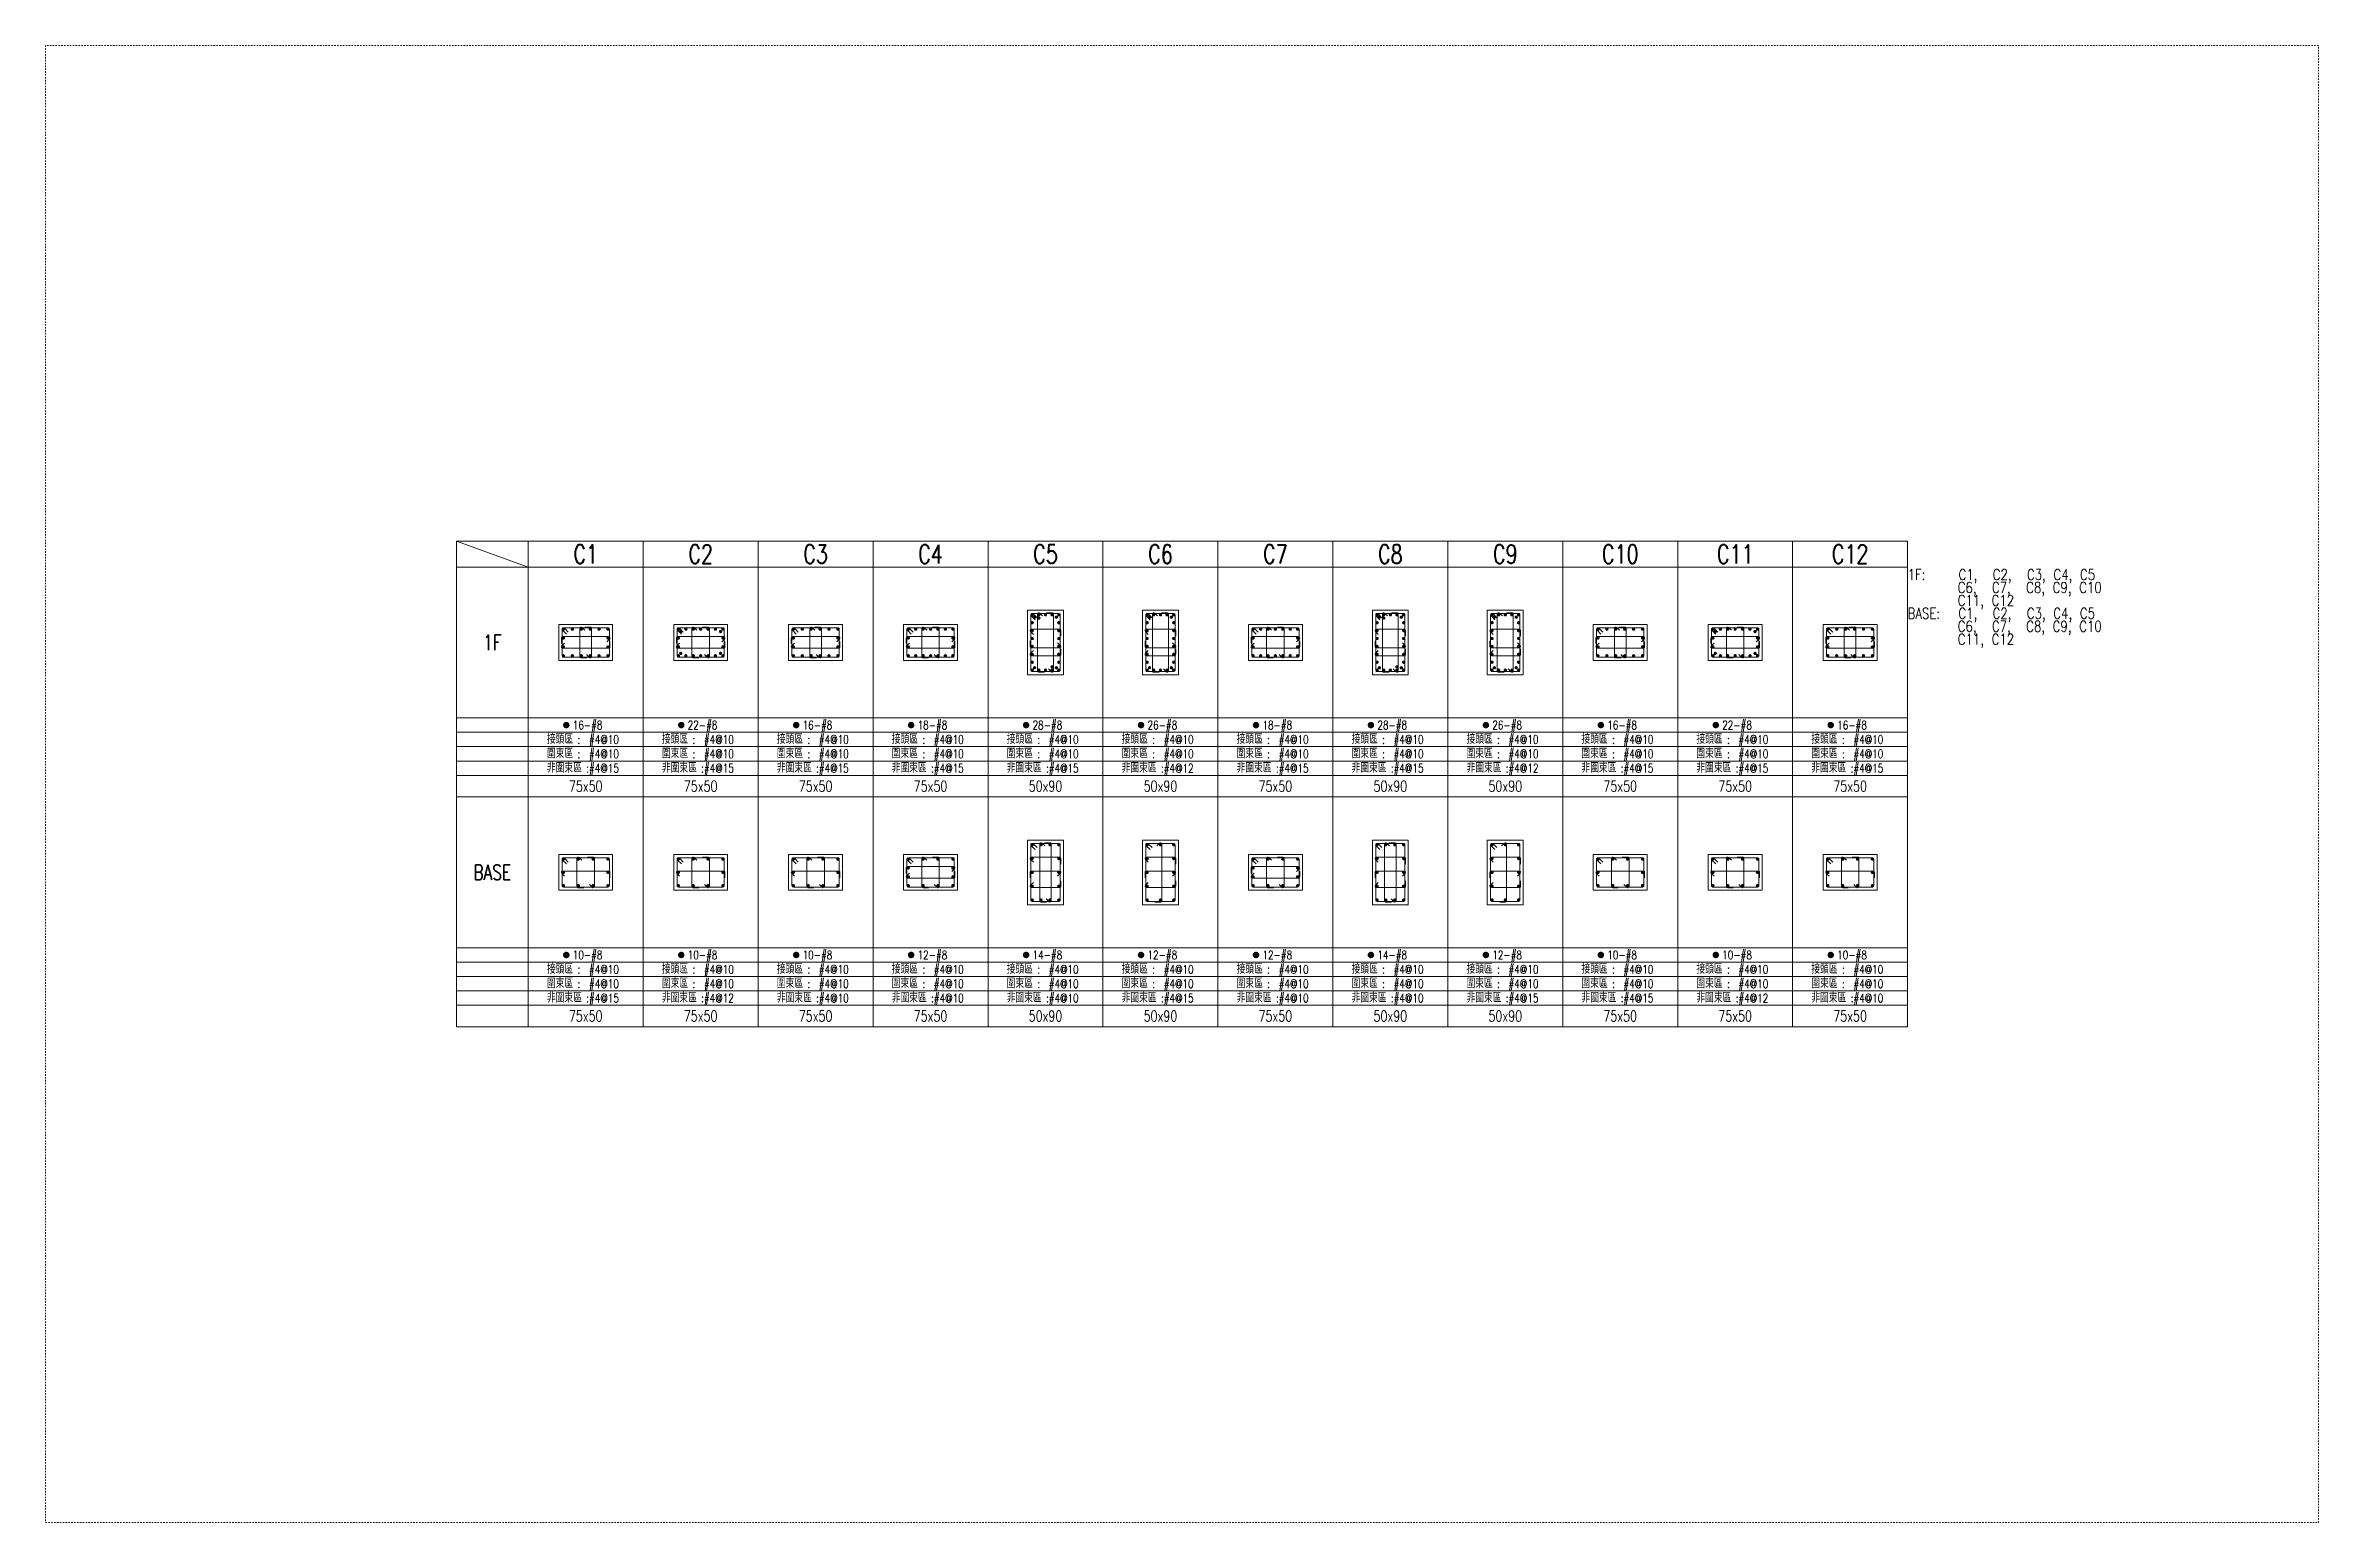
# Model space of a CAD drawing. Header units: millimetres. Extents: x 0 to 6378, y -2056 to 0.
# Drawn here: x 3214 to 6378, y -2056 to 0 of the extents above; entities that cross this region are included whole.
import ezdxf
from ezdxf.enums import TextEntityAlignment as Align

# ---------------------------------------------------------------- set-up
doc = ezdxf.new("R2010")
doc.units = ezdxf.units.MM
doc.linetypes.add('DOT', pattern=[4, 2, -2])
for name, color, linetype in [('GirdBoundary', 3, 'Continuous'), ('GirdInner', 3, 'Continuous'), ('主筋斷面', 3, 'Continuous'), ('圖框', 7, 'DOT'), ('摘要資訊', 4, 'Continuous'), ('文字-主筋根數', 3, 'Continuous'), ('文字-剪力筋', 3, 'Continuous'), ('文字-剪力筋-BC', 3, 'Continuous'), ('文字-剪力筋-圍束區', 3, 'Continuous'), ('文字-斷面尺寸', 3, 'Continuous'), ('文字-柱線名稱', 3, 'Continuous'), ('文字-樓群名稱', 1, 'Continuous'), ('柱斷面線', 3, 'Continuous'), ('箍筋線', 2, 'Continuous')]:
    doc.layers.add(name, color=color, linetype=linetype)
doc.styles.add('simplex', font='simplex.shx', dxfattribs={"height": 0.2, "bigfont": 'chineset.shx'})
doc.styles.add('txt', font='txt.shx', dxfattribs={"height": 0.2, "bigfont": 'chineset.shx'})

msp = doc.modelspace()

# ---------------------------------------------------------------- texts
at = {"layer": '摘要資訊', "style": 'txt', "width": 0.8}
for s, p in [('1F:', (5806, -744)), ('      C6,  C7,  C8, C9, C10', (5806, -762)), ('   C1,  C2,  C3, C4, C5', (5842, -744)), ('BASE:', (5806, -798)), ('      C11, C12', (5806, -780)), (' C1,  C2,  C3, C4, C5', (5866, -798)), ('      C6,  C7,  C8, C9, C10', (5806, -816)), ('      C11, C12', (5806, -834))]:
    msp.add_text(s, height=15, dxfattribs=at).set_placement(p)
at = {"layer": '文字-主筋根數', "style": 'simplex', "width": 0.75}
for s, p in [('16-#8', (3948, -946)), ('22-#8', (4108, -946)), ('16-#8', (4268, -946)), ('18-#8', (4428, -946)), ('28-#8', (4588, -946)), ('26-#8', (4748, -946)), ('18-#8', (4908, -946)), ('28-#8', (5068, -946)), ('26-#8', (5228, -946)), ('16-#8', (5388, -946)), ('22-#8', (5548, -946)), ('16-#8', (5708, -946)), ('10-#8', (3948, -1266)), ('10-#8', (4108, -1266)), ('10-#8', (4268, -1266)), ('12-#8', (4428, -1266)), ('14-#8', (4588, -1266)), ('12-#8', (4748, -1266)), ('12-#8', (4908, -1266)), ('14-#8', (5068, -1266)), ('12-#8', (5228, -1266)), ('10-#8', (5388, -1266)), ('10-#8', (5548, -1266)), ('10-#8', (5708, -1266))]:
    msp.add_text(s, height=12, dxfattribs=at).set_placement(p, align=Align.MIDDLE_LEFT)
at = {"layer": '文字-剪力筋', "style": 'simplex', "width": 0.75}
for s, p in [('非圍束區 :', (3912, -1006)), ('#4@15', (3970.5, -1006)), ('非圍束區 :', (4072, -1006)), ('#4@15', (4130.5, -1006)), ('非圍束區 :', (4232, -1006)), ('#4@15', (4290.5, -1006)), ('非圍束區 :', (4392, -1006)), ('#4@15', (4450.5, -1006)), ('非圍束區 :', (4552, -1006)), ('#4@15', (4610.5, -1006)), ('非圍束區 :', (4712, -1006)), ('#4@12', (4770.5, -1006)), ('非圍束區 :', (4872, -1006)), ('#4@15', (4930.5, -1006)), ('非圍束區 :', (5032, -1006)), ('#4@15', (5090.5, -1006)), ('非圍束區 :', (5192, -1006)), ('#4@12', (5250.5, -1006)), ('非圍束區 :', (5352, -1006)), ('#4@15', (5410.5, -1006)), ('非圍束區 :', (5512, -1006)), ('#4@15', (5570.5, -1006)), ('非圍束區 :', (5672, -1006)), ('#4@15', (5730.5, -1006)), ('非圍束區 :', (3912, -1326)), ('#4@15', (3970.5, -1326)), ('非圍束區 :', (4072, -1326)), ('#4@12', (4130.5, -1326)), ('非圍束區 :', (4232, -1326)), ('#4@10', (4290.5, -1326)), ('非圍束區 :', (4392, -1326)), ('#4@10', (4450.5, -1326)), ('非圍束區 :', (4552, -1326)), ('#4@10', (4610.5, -1326)), ('非圍束區 :', (4712, -1326)), ('#4@15', (4770.5, -1326)), ('非圍束區 :', (4872, -1326)), ('#4@10', (4930.5, -1326)), ('非圍束區 :', (5032, -1326)), ('#4@10', (5090.5, -1326)), ('非圍束區 :', (5192, -1326)), ('#4@15', (5250.5, -1326)), ('非圍束區 :', (5352, -1326)), ('#4@15', (5410.5, -1326)), ('非圍束區 :', (5512, -1326)), ('#4@12', (5570.5, -1326)), ('非圍束區 :', (5672, -1326)), ('#4@10', (5730.5, -1326))]:
    msp.add_text(s, height=12, dxfattribs=at).set_placement(p, align=Align.MIDDLE_LEFT)
at = {"layer": '文字-剪力筋-BC', "style": 'simplex', "width": 0.75}
for s, p in [('接頭區 :', (3912, -966)), ('#4@10', (3970.5, -966)), ('接頭區 :', (4072, -966)), ('#4@10', (4130.5, -966)), ('接頭區 :', (4232, -966)), ('#4@10', (4290.5, -966)), ('接頭區 :', (4392, -966)), ('#4@10', (4450.5, -966)), ('接頭區 :', (4552, -966)), ('#4@10', (4610.5, -966)), ('接頭區 :', (4712, -966)), ('#4@10', (4770.5, -966)), ('接頭區 :', (4872, -966)), ('#4@10', (4930.5, -966)), ('接頭區 :', (5032, -966)), ('#4@10', (5090.5, -966)), ('接頭區 :', (5192, -966)), ('#4@10', (5250.5, -966)), ('接頭區 :', (5352, -966)), ('#4@10', (5410.5, -966)), ('接頭區 :', (5512, -966)), ('#4@10', (5570.5, -966)), ('接頭區 :', (5672, -966)), ('#4@10', (5730.5, -966)), ('接頭區 :', (3912, -1286)), ('#4@10', (3970.5, -1286)), ('接頭區 :', (4072, -1286)), ('#4@10', (4130.5, -1286)), ('接頭區 :', (4232, -1286)), ('#4@10', (4290.5, -1286)), ('接頭區 :', (4392, -1286)), ('#4@10', (4450.5, -1286)), ('接頭區 :', (4552, -1286)), ('#4@10', (4610.5, -1286)), ('接頭區 :', (4712, -1286)), ('#4@10', (4770.5, -1286)), ('接頭區 :', (4872, -1286)), ('#4@10', (4930.5, -1286)), ('接頭區 :', (5032, -1286)), ('#4@10', (5090.5, -1286)), ('接頭區 :', (5192, -1286)), ('#4@10', (5250.5, -1286)), ('接頭區 :', (5352, -1286)), ('#4@10', (5410.5, -1286)), ('接頭區 :', (5512, -1286)), ('#4@10', (5570.5, -1286)), ('接頭區 :', (5672, -1286)), ('#4@10', (5730.5, -1286))]:
    msp.add_text(s, height=12, dxfattribs=at).set_placement(p, align=Align.MIDDLE_LEFT)
at = {"layer": '文字-剪力筋-圍束區', "style": 'simplex', "width": 0.75}
for s, p in [('圍束區 :', (3912, -986)), ('#4@10', (3970.5, -986)), ('圍束區 :', (4072, -986)), ('#4@10', (4130.5, -986)), ('圍束區 :', (4232, -986)), ('#4@10', (4290.5, -986)), ('圍束區 :', (4392, -986)), ('#4@10', (4450.5, -986)), ('圍束區 :', (4552, -986)), ('#4@10', (4610.5, -986)), ('圍束區 :', (4712, -986)), ('#4@10', (4770.5, -986)), ('圍束區 :', (4872, -986)), ('#4@10', (4930.5, -986)), ('圍束區 :', (5032, -986)), ('#4@10', (5090.5, -986)), ('圍束區 :', (5192, -986)), ('#4@10', (5250.5, -986)), ('圍束區 :', (5352, -986)), ('#4@10', (5410.5, -986)), ('圍束區 :', (5512, -986)), ('#4@10', (5570.5, -986)), ('圍束區 :', (5672, -986)), ('#4@10', (5730.5, -986)), ('圍束區 :', (3912, -1306)), ('#4@10', (3970.5, -1306)), ('圍束區 :', (4072, -1306)), ('#4@10', (4130.5, -1306)), ('圍束區 :', (4232, -1306)), ('#4@10', (4290.5, -1306)), ('圍束區 :', (4392, -1306)), ('#4@10', (4450.5, -1306)), ('圍束區 :', (4552, -1306)), ('#4@10', (4610.5, -1306)), ('圍束區 :', (4712, -1306)), ('#4@10', (4770.5, -1306)), ('圍束區 :', (4872, -1306)), ('#4@10', (4930.5, -1306)), ('圍束區 :', (5032, -1306)), ('#4@10', (5090.5, -1306)), ('圍束區 :', (5192, -1306)), ('#4@10', (5250.5, -1306)), ('圍束區 :', (5352, -1306)), ('#4@10', (5410.5, -1306)), ('圍束區 :', (5512, -1306)), ('#4@10', (5570.5, -1306)), ('圍束區 :', (5672, -1306)), ('#4@10', (5730.5, -1306))]:
    msp.add_text(s, height=12, dxfattribs=at).set_placement(p, align=Align.MIDDLE_LEFT)
at = {"layer": '文字-斷面尺寸', "style": 'simplex', "width": 0.75}
for s, p in [('75x50', (3966, -1031)), ('75x50', (4126, -1031)), ('75x50', (4286, -1031)), ('75x50', (4446, -1031)), ('50x90', (4606, -1031)), ('50x90', (4766, -1031)), ('75x50', (4926, -1031)), ('50x90', (5086, -1031)), ('50x90', (5246, -1031)), ('75x50', (5406, -1031)), ('75x50', (5566, -1031)), ('75x50', (5726, -1031)), ('75x50', (3966, -1351)), ('75x50', (4126, -1351)), ('75x50', (4286, -1351)), ('75x50', (4446, -1351)), ('50x90', (4606, -1351)), ('50x90', (4766, -1351)), ('75x50', (4926, -1351)), ('50x90', (5086, -1351)), ('50x90', (5246, -1351)), ('75x50', (5406, -1351)), ('75x50', (5566, -1351)), ('75x50', (5726, -1351))]:
    msp.add_text(s, height=15, dxfattribs=at).set_placement(p, align=Align.MIDDLE)
at = {"layer": '文字-柱線名稱', "style": 'simplex', "width": 0.75}
for s, p in [('C1', (3966, -708)), ('C2', (4126, -708)), ('C3', (4286, -708)), ('C4', (4446, -708)), ('C5', (4606, -708)), ('C6', (4766, -708)), ('C7', (4926, -708)), ('C8', (5086, -708)), ('C9', (5246, -708)), ('C10', (5406, -708)), ('C11', (5566, -708)), ('C12', (5726, -708))]:
    msp.add_text(s, height=26, dxfattribs=at).set_placement(p, align=Align.MIDDLE)
at = {"layer": '文字-樓群名稱', "style": 'simplex', "width": 0.75}
for s, p in [('1F', (3836, -831)), ('BASE', (3836, -1151))]:
    msp.add_text(s, height=21, dxfattribs=at).set_placement(p, align=Align.MIDDLE)

# ---------------------------------------------------------------- blocks, each defined once
blk = doc.blocks.new('Circle_Filled')
at = {"const_width": 0.5}
blk.add_lwpolyline([(-0.25, 0, 1), (0.25, 0, 1)], format="xyb", close=True, dxfattribs=at)

# ---------------------------------------------------------------- linework, layer by layer
at = {"layer": 'GirdBoundary', "lineweight": 5}
for points in [[(3786, -690), (3886, -690)], [(3786, -690), (3786, -726)], [(3886, -690), (4046, -690)], [(4046, -690), (4206, -690)], [(4206, -690), (4366, -690)], [(4366, -690), (4526, -690)], [(4526, -690), (4686, -690)], [(4686, -690), (4846, -690)], [(4846, -690), (5006, -690)], [(5006, -690), (5166, -690)], [(5166, -690), (5326, -690)], [(5326, -690), (5486, -690)], [(5486, -690), (5646, -690)], [(5646, -690), (5806, -690)], [(5806, -690), (5806, -726)], [(3786, -726), (3786, -936)], [(5806, -726), (5806, -936)], [(3786, -936), (3786, -956)], [(5806, -936), (5806, -956)], [(3786, -956), (3786, -976)], [(3786, -976), (3786, -996)], [(5806, -956), (5806, -976)], [(5806, -976), (5806, -996)], [(3786, -996), (3786, -1016)], [(5806, -996), (5806, -1016)], [(3786, -1016), (3786, -1046)], [(5806, -1016), (5806, -1046)], [(3786, -1046), (3786, -1256)], [(5806, -1046), (5806, -1256)], [(3786, -1256), (3786, -1276)], [(5806, -1256), (5806, -1276)], [(3786, -1276), (3786, -1296)], [(3786, -1296), (3786, -1316)], [(5806, -1276), (5806, -1296)], [(5806, -1296), (5806, -1316)], [(3786, -1316), (3786, -1336)], [(5806, -1316), (5806, -1336)], [(3786, -1336), (3786, -1366)], [(5806, -1336), (5806, -1366)], [(3786, -1366), (3886, -1366)], [(3886, -1366), (4046, -1366)], [(4046, -1366), (4206, -1366)], [(4206, -1366), (4366, -1366)], [(4366, -1366), (4526, -1366)], [(4526, -1366), (4686, -1366)], [(4686, -1366), (4846, -1366)], [(4846, -1366), (5006, -1366)], [(5006, -1366), (5166, -1366)], [(5166, -1366), (5326, -1366)], [(5326, -1366), (5486, -1366)], [(5486, -1366), (5646, -1366)], [(5646, -1366), (5806, -1366)]]:
    msp.add_lwpolyline(points, dxfattribs=at)
at = {"layer": 'GirdInner', "lineweight": 5}
for points in [[(3786, -690), (3886, -726)], [(3886, -690), (3886, -726)], [(4046, -690), (4046, -726)], [(4206, -690), (4206, -726)], [(4366, -690), (4366, -726)], [(4526, -690), (4526, -726)], [(4686, -690), (4686, -726)], [(4846, -690), (4846, -726)], [(5006, -690), (5006, -726)], [(5166, -690), (5166, -726)], [(5326, -690), (5326, -726)], [(5486, -690), (5486, -726)], [(5646, -690), (5646, -726)], [(3786, -726), (3886, -726)], [(3886, -726), (4046, -726)], [(3886, -726), (3886, -936)], [(4046, -726), (4206, -726)], [(4046, -726), (4046, -936)], [(4206, -726), (4366, -726)], [(4206, -726), (4206, -936)], [(4366, -726), (4526, -726)], [(4366, -726), (4366, -936)], [(4526, -726), (4686, -726)], [(4526, -726), (4526, -936)], [(4686, -726), (4846, -726)], [(4686, -726), (4686, -936)], [(4846, -726), (5006, -726)], [(4846, -726), (4846, -936)], [(5006, -726), (5166, -726)], [(5006, -726), (5006, -936)], [(5166, -726), (5326, -726)], [(5166, -726), (5166, -936)], [(5326, -726), (5486, -726)], [(5326, -726), (5326, -936)], [(5486, -726), (5646, -726)], [(5486, -726), (5486, -936)], [(5646, -726), (5806, -726)], [(5646, -726), (5646, -936)], [(3786, -936), (3886, -936)], [(3886, -936), (4046, -936)], [(3886, -936), (3886, -956)], [(4046, -936), (4206, -936)], [(4046, -936), (4046, -956)], [(4206, -936), (4366, -936)], [(4206, -936), (4206, -956)], [(4366, -936), (4526, -936)], [(4366, -936), (4366, -956)], [(4526, -936), (4686, -936)], [(4526, -936), (4526, -956)], [(4686, -936), (4846, -936)], [(4686, -936), (4686, -956)], [(4846, -936), (5006, -936)], [(4846, -936), (4846, -956)], [(5006, -936), (5166, -936)], [(5006, -936), (5006, -956)], [(5166, -936), (5326, -936)], [(5166, -936), (5166, -956)], [(5326, -936), (5486, -936)], [(5326, -936), (5326, -956)], [(5486, -936), (5646, -936)], [(5486, -936), (5486, -956)], [(5646, -936), (5806, -936)], [(5646, -936), (5646, -956)], [(3786, -956), (3886, -956)], [(3786, -976), (3886, -976)], [(3886, -956), (4046, -956)], [(3886, -956), (3886, -976)], [(3886, -976), (4046, -976)], [(3886, -976), (3886, -996)], [(4046, -956), (4206, -956)], [(4046, -956), (4046, -976)], [(4046, -976), (4206, -976)], [(4046, -976), (4046, -996)], [(4206, -956), (4366, -956)], [(4206, -956), (4206, -976)], [(4206, -976), (4366, -976)], [(4206, -976), (4206, -996)], [(4366, -956), (4526, -956)], [(4366, -956), (4366, -976)], [(4366, -976), (4526, -976)], [(4366, -976), (4366, -996)], [(4526, -956), (4686, -956)], [(4526, -956), (4526, -976)], [(4526, -976), (4686, -976)], [(4526, -976), (4526, -996)], [(4686, -956), (4846, -956)], [(4686, -956), (4686, -976)], [(4686, -976), (4846, -976)], [(4686, -976), (4686, -996)], [(4846, -956), (5006, -956)], [(4846, -956), (4846, -976)], [(4846, -976), (5006, -976)], [(4846, -976), (4846, -996)], [(5006, -956), (5166, -956)], [(5006, -956), (5006, -976)], [(5006, -976), (5166, -976)], [(5006, -976), (5006, -996)], [(5166, -956), (5326, -956)], [(5166, -956), (5166, -976)], [(5166, -976), (5326, -976)], [(5166, -976), (5166, -996)], [(5326, -956), (5486, -956)], [(5326, -956), (5326, -976)], [(5326, -976), (5486, -976)], [(5326, -976), (5326, -996)], [(5486, -956), (5646, -956)], [(5486, -956), (5486, -976)], [(5486, -976), (5646, -976)], [(5486, -976), (5486, -996)], [(5646, -956), (5806, -956)], [(5646, -956), (5646, -976)], [(5646, -976), (5806, -976)], [(5646, -976), (5646, -996)], [(3786, -996), (3886, -996)], [(3886, -996), (4046, -996)], [(3886, -996), (3886, -1016)], [(4046, -996), (4206, -996)], [(4046, -996), (4046, -1016)], [(4206, -996), (4366, -996)], [(4206, -996), (4206, -1016)], [(4366, -996), (4526, -996)], [(4366, -996), (4366, -1016)], [(4526, -996), (4686, -996)], [(4526, -996), (4526, -1016)], [(4686, -996), (4846, -996)], [(4686, -996), (4686, -1016)], [(4846, -996), (5006, -996)], [(4846, -996), (4846, -1016)], [(5006, -996), (5166, -996)], [(5006, -996), (5006, -1016)], [(5166, -996), (5326, -996)], [(5166, -996), (5166, -1016)], [(5326, -996), (5486, -996)], [(5326, -996), (5326, -1016)], [(5486, -996), (5646, -996)], [(5486, -996), (5486, -1016)], [(5646, -996), (5806, -996)], [(5646, -996), (5646, -1016)], [(3786, -1016), (3886, -1016)], [(3886, -1016), (4046, -1016)], [(3886, -1016), (3886, -1046)], [(4046, -1016), (4206, -1016)], [(4046, -1016), (4046, -1046)], [(4206, -1016), (4366, -1016)], [(4206, -1016), (4206, -1046)], [(4366, -1016), (4526, -1016)], [(4366, -1016), (4366, -1046)], [(4526, -1016), (4686, -1016)], [(4526, -1016), (4526, -1046)], [(4686, -1016), (4846, -1016)], [(4686, -1016), (4686, -1046)], [(4846, -1016), (5006, -1016)], [(4846, -1016), (4846, -1046)], [(5006, -1016), (5166, -1016)], [(5006, -1016), (5006, -1046)], [(5166, -1016), (5326, -1016)], [(5166, -1016), (5166, -1046)], [(5326, -1016), (5486, -1016)], [(5326, -1016), (5326, -1046)], [(5486, -1016), (5646, -1016)], [(5486, -1016), (5486, -1046)], [(5646, -1016), (5806, -1016)], [(5646, -1016), (5646, -1046)], [(3786, -1046), (3886, -1046)], [(3886, -1046), (4046, -1046)], [(3886, -1046), (3886, -1256)], [(4046, -1046), (4206, -1046)], [(4046, -1046), (4046, -1256)], [(4206, -1046), (4366, -1046)], [(4206, -1046), (4206, -1256)], [(4366, -1046), (4526, -1046)], [(4366, -1046), (4366, -1256)], [(4526, -1046), (4686, -1046)], [(4526, -1046), (4526, -1256)], [(4686, -1046), (4846, -1046)], [(4686, -1046), (4686, -1256)], [(4846, -1046), (5006, -1046)], [(4846, -1046), (4846, -1256)], [(5006, -1046), (5166, -1046)], [(5006, -1046), (5006, -1256)], [(5166, -1046), (5326, -1046)], [(5166, -1046), (5166, -1256)], [(5326, -1046), (5486, -1046)], [(5326, -1046), (5326, -1256)], [(5486, -1046), (5646, -1046)], [(5486, -1046), (5486, -1256)], [(5646, -1046), (5806, -1046)], [(5646, -1046), (5646, -1256)], [(3786, -1256), (3886, -1256)], [(3886, -1256), (4046, -1256)], [(3886, -1256), (3886, -1276)], [(4046, -1256), (4206, -1256)], [(4046, -1256), (4046, -1276)], [(4206, -1256), (4366, -1256)], [(4206, -1256), (4206, -1276)], [(4366, -1256), (4526, -1256)], [(4366, -1256), (4366, -1276)], [(4526, -1256), (4686, -1256)], [(4526, -1256), (4526, -1276)], [(4686, -1256), (4846, -1256)], [(4686, -1256), (4686, -1276)], [(4846, -1256), (5006, -1256)], [(4846, -1256), (4846, -1276)], [(5006, -1256), (5166, -1256)], [(5006, -1256), (5006, -1276)], [(5166, -1256), (5326, -1256)], [(5166, -1256), (5166, -1276)], [(5326, -1256), (5486, -1256)], [(5326, -1256), (5326, -1276)], [(5486, -1256), (5646, -1256)], [(5486, -1256), (5486, -1276)], [(5646, -1256), (5806, -1256)], [(5646, -1256), (5646, -1276)], [(3786, -1276), (3886, -1276)], [(3786, -1296), (3886, -1296)], [(3886, -1276), (4046, -1276)], [(3886, -1276), (3886, -1296)], [(3886, -1296), (4046, -1296)], [(3886, -1296), (3886, -1316)], [(4046, -1276), (4206, -1276)], [(4046, -1276), (4046, -1296)], [(4046, -1296), (4206, -1296)], [(4046, -1296), (4046, -1316)], [(4206, -1276), (4366, -1276)], [(4206, -1276), (4206, -1296)], [(4206, -1296), (4366, -1296)], [(4206, -1296), (4206, -1316)], [(4366, -1276), (4526, -1276)], [(4366, -1276), (4366, -1296)], [(4366, -1296), (4526, -1296)], [(4366, -1296), (4366, -1316)], [(4526, -1276), (4686, -1276)], [(4526, -1276), (4526, -1296)], [(4526, -1296), (4686, -1296)], [(4526, -1296), (4526, -1316)], [(4686, -1276), (4846, -1276)], [(4686, -1276), (4686, -1296)], [(4686, -1296), (4846, -1296)], [(4686, -1296), (4686, -1316)], [(4846, -1276), (5006, -1276)], [(4846, -1276), (4846, -1296)], [(4846, -1296), (5006, -1296)], [(4846, -1296), (4846, -1316)], [(5006, -1276), (5166, -1276)], [(5006, -1276), (5006, -1296)], [(5006, -1296), (5166, -1296)], [(5006, -1296), (5006, -1316)], [(5166, -1276), (5326, -1276)], [(5166, -1276), (5166, -1296)], [(5166, -1296), (5326, -1296)], [(5166, -1296), (5166, -1316)], [(5326, -1276), (5486, -1276)], [(5326, -1276), (5326, -1296)], [(5326, -1296), (5486, -1296)], [(5326, -1296), (5326, -1316)], [(5486, -1276), (5646, -1276)], [(5486, -1276), (5486, -1296)], [(5486, -1296), (5646, -1296)], [(5486, -1296), (5486, -1316)], [(5646, -1276), (5806, -1276)], [(5646, -1276), (5646, -1296)], [(5646, -1296), (5806, -1296)], [(5646, -1296), (5646, -1316)], [(3786, -1316), (3886, -1316)], [(3886, -1316), (4046, -1316)], [(3886, -1316), (3886, -1336)], [(4046, -1316), (4206, -1316)], [(4046, -1316), (4046, -1336)], [(4206, -1316), (4366, -1316)], [(4206, -1316), (4206, -1336)], [(4366, -1316), (4526, -1316)], [(4366, -1316), (4366, -1336)], [(4526, -1316), (4686, -1316)], [(4526, -1316), (4526, -1336)], [(4686, -1316), (4846, -1316)], [(4686, -1316), (4686, -1336)], [(4846, -1316), (5006, -1316)], [(4846, -1316), (4846, -1336)], [(5006, -1316), (5166, -1316)], [(5006, -1316), (5006, -1336)], [(5166, -1316), (5326, -1316)], [(5166, -1316), (5166, -1336)], [(5326, -1316), (5486, -1316)], [(5326, -1316), (5326, -1336)], [(5486, -1316), (5646, -1316)], [(5486, -1316), (5486, -1336)], [(5646, -1316), (5806, -1316)], [(5646, -1316), (5646, -1336)], [(3786, -1336), (3886, -1336)], [(3886, -1336), (4046, -1336)], [(3886, -1336), (3886, -1366)], [(4046, -1336), (4206, -1336)], [(4046, -1336), (4046, -1366)], [(4206, -1336), (4366, -1336)], [(4206, -1336), (4206, -1366)], [(4366, -1336), (4526, -1336)], [(4366, -1336), (4366, -1366)], [(4526, -1336), (4686, -1336)], [(4526, -1336), (4526, -1366)], [(4686, -1336), (4846, -1336)], [(4686, -1336), (4686, -1366)], [(4846, -1336), (5006, -1336)], [(4846, -1336), (4846, -1366)], [(5006, -1336), (5166, -1336)], [(5006, -1336), (5006, -1366)], [(5166, -1336), (5326, -1336)], [(5166, -1336), (5166, -1366)], [(5326, -1336), (5486, -1336)], [(5326, -1336), (5326, -1366)], [(5486, -1336), (5646, -1336)], [(5486, -1336), (5486, -1366)], [(5646, -1336), (5806, -1336)], [(5646, -1336), (5646, -1366)]]:
    msp.add_lwpolyline(points, dxfattribs=at)
at = {"layer": '圖框', "lineweight": 5}
msp.add_lwpolyline([(3214, -2056), (6378, -2056), (6378, 0), (3214, 0), (3214, -2056)], dxfattribs=at)
at = {"layer": '柱斷面線', "lineweight": 5}
for points in [[(4581, -876), (4631, -876), (4631, -786), (4581, -786), (4581, -876)], [(4741, -876), (4791, -876), (4791, -786), (4741, -786), (4741, -876)], [(5061, -876), (5111, -876), (5111, -786), (5061, -786), (5061, -876)], [(5221, -876), (5271, -876), (5271, -786), (5221, -786), (5221, -876)], [(3928.5, -856), (4003.5, -856), (4003.5, -806), (3928.5, -806), (3928.5, -856)], [(4088.5, -856), (4163.5, -856), (4163.5, -806), (4088.5, -806), (4088.5, -856)], [(4248.5, -856), (4323.5, -856), (4323.5, -806), (4248.5, -806), (4248.5, -856)], [(4408.5, -856), (4483.5, -856), (4483.5, -806), (4408.5, -806), (4408.5, -856)], [(4888.5, -856), (4963.5, -856), (4963.5, -806), (4888.5, -806), (4888.5, -856)], [(5368.5, -856), (5443.5, -856), (5443.5, -806), (5368.5, -806), (5368.5, -856)], [(5528.5, -856), (5603.5, -856), (5603.5, -806), (5528.5, -806), (5528.5, -856)], [(5688.5, -856), (5763.5, -856), (5763.5, -806), (5688.5, -806), (5688.5, -856)], [(4581, -1196), (4631, -1196), (4631, -1106), (4581, -1106), (4581, -1196)], [(4741, -1196), (4791, -1196), (4791, -1106), (4741, -1106), (4741, -1196)], [(5061, -1196), (5111, -1196), (5111, -1106), (5061, -1106), (5061, -1196)], [(5221, -1196), (5271, -1196), (5271, -1106), (5221, -1106), (5221, -1196)], [(3928.5, -1176), (4003.5, -1176), (4003.5, -1126), (3928.5, -1126), (3928.5, -1176)], [(4088.5, -1176), (4163.5, -1176), (4163.5, -1126), (4088.5, -1126), (4088.5, -1176)], [(4248.5, -1176), (4323.5, -1176), (4323.5, -1126), (4248.5, -1126), (4248.5, -1176)], [(4408.5, -1176), (4483.5, -1176), (4483.5, -1126), (4408.5, -1126), (4408.5, -1176)], [(4888.5, -1176), (4963.5, -1176), (4963.5, -1126), (4888.5, -1126), (4888.5, -1176)], [(5368.5, -1176), (5443.5, -1176), (5443.5, -1126), (5368.5, -1126), (5368.5, -1176)], [(5528.5, -1176), (5603.5, -1176), (5603.5, -1126), (5528.5, -1126), (5528.5, -1176)], [(5688.5, -1176), (5763.5, -1176), (5763.5, -1126), (5688.5, -1126), (5688.5, -1176)]]:
    msp.add_lwpolyline(points, dxfattribs=at)
at = {"layer": '箍筋線', "lineweight": 5}
for points in [[(4594.3, -796.6), (4588.9, -791.2, 0.668179), (4585.6, -792.5), (4585.6, -869.5, 0.414214), (4587.5, -871.4), (4624.5, -871.4, 0.414214), (4626.4, -869.5), (4626.4, -792.5, 0.414214), (4624.5, -790.6), (4587.5, -790.6, 0.668179), (4586.2, -793.9), (4591.6, -799.3)], [(4601.9, -794.1), (4598.1, -790.2, 0.668179), (4594.9, -791.6), (4594.9, -870.4, 0.414214), (4596.8, -872.3), (4604.4, -872.3)], [(4610.1, -867.9), (4613.9, -871.8, 0.668179), (4617.1, -870.4), (4617.1, -791.6, 0.414214), (4615.2, -789.7), (4607.6, -789.7)], [(4754.3, -796.6), (4748.9, -791.2, 0.668179), (4745.6, -792.5), (4745.6, -869.5, 0.414214), (4747.5, -871.4), (4784.5, -871.4, 0.414214), (4786.4, -869.5), (4786.4, -792.5, 0.414214), (4784.5, -790.6), (4747.5, -790.6, 0.668179), (4746.2, -793.9), (4751.6, -799.3)], [(4761.9, -794.1), (4758.1, -790.2, 0.668179), (4754.9, -791.6), (4754.9, -870.4, 0.414214), (4756.8, -872.3), (4764.4, -872.3)], [(4770.1, -867.9), (4773.9, -871.8, 0.668179), (4777.1, -870.4), (4777.1, -791.6, 0.414214), (4775.2, -789.7), (4767.6, -789.7)], [(5074.3, -796.6), (5068.9, -791.2, 0.668179), (5065.6, -792.5), (5065.6, -869.5, 0.414214), (5067.5, -871.4), (5104.5, -871.4, 0.414214), (5106.4, -869.5), (5106.4, -792.5, 0.414214), (5104.5, -790.6), (5067.5, -790.6, 0.668179), (5066.2, -793.9), (5071.6, -799.3)], [(5081.9, -794.1), (5078.1, -790.2, 0.668179), (5074.9, -791.6), (5074.9, -870.4, 0.414214), (5076.8, -872.3), (5084.4, -872.3)], [(5090.1, -867.9), (5093.9, -871.8, 0.668179), (5097.1, -870.4), (5097.1, -791.6, 0.414214), (5095.2, -789.7), (5087.6, -789.7)], [(5234.3, -796.6), (5228.9, -791.2, 0.668179), (5225.6, -792.5), (5225.6, -869.5, 0.414214), (5227.5, -871.4), (5264.5, -871.4, 0.414214), (5266.4, -869.5), (5266.4, -792.5, 0.414214), (5264.5, -790.6), (5227.5, -790.6, 0.668179), (5226.2, -793.9), (5231.6, -799.3)], [(5241.9, -794.1), (5238.1, -790.2, 0.668179), (5234.9, -791.6), (5234.9, -870.4, 0.414214), (5236.8, -872.3), (5244.4, -872.3)], [(5250.1, -867.9), (5253.9, -871.8, 0.668179), (5257.1, -870.4), (5257.1, -791.6, 0.414214), (5255.2, -789.7), (5247.6, -789.7)], [(3941.8, -816.6), (3936.4, -811.2, 0.668179), (3933.1, -812.5), (3933.1, -849.5, 0.414214), (3935, -851.4), (3997, -851.4, 0.414214), (3998.9, -849.5), (3998.9, -812.5, 0.414214), (3997, -810.6), (3935, -810.6, 0.668179), (3933.7, -813.9), (3939.1, -819.3)], [(3965, -814.1), (3961.2, -810.2, 0.668179), (3957.9, -811.6), (3957.9, -850.4, 0.414214), (3959.8, -852.3), (3967.4, -852.3)], [(3967, -847.9), (3970.8, -851.8, 0.668179), (3974.1, -850.4), (3974.1, -811.6, 0.414214), (3972.2, -809.7), (3964.6, -809.7)], [(4101.8, -816.6), (4096.4, -811.2, 0.668179), (4093.1, -812.5), (4093.1, -849.5, 0.414214), (4095, -851.4), (4157, -851.4, 0.414214), (4158.9, -849.5), (4158.9, -812.5, 0.414214), (4157, -810.6), (4095, -810.6, 0.668179), (4093.7, -813.9), (4099.1, -819.3)], [(4120.8, -814.1), (4117, -810.2, 0.668179), (4113.8, -811.6), (4113.8, -850.4, 0.414214), (4115.7, -852.3), (4123.3, -852.3)], [(4131.2, -847.9), (4135, -851.8, 0.668179), (4138.2, -850.4), (4138.2, -811.6, 0.414214), (4136.3, -809.7), (4128.7, -809.7)], [(4261.8, -816.6), (4256.4, -811.2, 0.668179), (4253.1, -812.5), (4253.1, -849.5, 0.414214), (4255, -851.4), (4317, -851.4, 0.414214), (4318.9, -849.5), (4318.9, -812.5, 0.414214), (4317, -810.6), (4255, -810.6, 0.668179), (4253.7, -813.9), (4259.1, -819.3)], [(4285, -814.1), (4281.2, -810.2, 0.668179), (4277.9, -811.6), (4277.9, -850.4, 0.414214), (4279.8, -852.3), (4287.4, -852.3)], [(4287, -847.9), (4290.8, -851.8, 0.668179), (4294.1, -850.4), (4294.1, -811.6, 0.414214), (4292.2, -809.7), (4284.6, -809.7)], [(4421.8, -816.6), (4416.4, -811.2, 0.668179), (4413.1, -812.5), (4413.1, -849.5, 0.414214), (4415, -851.4), (4477, -851.4, 0.414214), (4478.9, -849.5), (4478.9, -812.5, 0.414214), (4477, -810.6), (4415, -810.6, 0.668179), (4413.7, -813.9), (4419.1, -819.3)], [(4440.8, -814.1), (4437, -810.2, 0.668179), (4433.8, -811.6), (4433.8, -850.4, 0.414214), (4435.7, -852.3), (4443.3, -852.3)], [(4451.2, -847.9), (4455, -851.8, 0.668179), (4458.2, -850.4), (4458.2, -811.6, 0.414214), (4456.3, -809.7), (4448.7, -809.7)], [(4589.1, -819.7), (4585.2, -815.9, -0.668179), (4586.6, -812.6), (4625.4, -812.6, -0.414214), (4627.3, -814.5), (4627.3, -822.1)], [(4749.1, -819.7), (4745.2, -815.9, -0.668179), (4746.6, -812.6), (4785.4, -812.6, -0.414214), (4787.3, -814.5), (4787.3, -822.1)], [(4901.8, -816.6), (4896.4, -811.2, 0.668179), (4893.1, -812.5), (4893.1, -849.5, 0.414214), (4895, -851.4), (4957, -851.4, 0.414214), (4958.9, -849.5), (4958.9, -812.5, 0.414214), (4957, -810.6), (4895, -810.6, 0.668179), (4893.7, -813.9), (4899.1, -819.3)], [(4920.8, -814.1), (4917, -810.2, 0.668179), (4913.8, -811.6), (4913.8, -850.4, 0.414214), (4915.7, -852.3), (4923.3, -852.3)], [(4931.2, -847.9), (4935, -851.8, 0.668179), (4938.2, -850.4), (4938.2, -811.6, 0.414214), (4936.3, -809.7), (4928.7, -809.7)], [(5069.1, -819.7), (5065.2, -815.9, -0.668179), (5066.6, -812.6), (5105.4, -812.6, -0.414214), (5107.3, -814.5), (5107.3, -822.1)], [(5229.1, -819.7), (5225.2, -815.9, -0.668179), (5226.6, -812.6), (5265.4, -812.6, -0.414214), (5267.3, -814.5), (5267.3, -822.1)], [(5381.8, -816.6), (5376.4, -811.2, 0.668179), (5373.1, -812.5), (5373.1, -849.5, 0.414214), (5375, -851.4), (5437, -851.4, 0.414214), (5438.9, -849.5), (5438.9, -812.5, 0.414214), (5437, -810.6), (5375, -810.6, 0.668179), (5373.7, -813.9), (5379.1, -819.3)], [(5405, -814.1), (5401.2, -810.2, 0.668179), (5397.9, -811.6), (5397.9, -850.4, 0.414214), (5399.8, -852.3), (5407.4, -852.3)], [(5407, -847.9), (5410.8, -851.8, 0.668179), (5414.1, -850.4), (5414.1, -811.6, 0.414214), (5412.2, -809.7), (5404.6, -809.7)], [(5541.8, -816.6), (5536.4, -811.2, 0.668179), (5533.1, -812.5), (5533.1, -849.5, 0.414214), (5535, -851.4), (5597, -851.4, 0.414214), (5598.9, -849.5), (5598.9, -812.5, 0.414214), (5597, -810.6), (5535, -810.6, 0.668179), (5533.7, -813.9), (5539.1, -819.3)], [(5560.8, -814.1), (5557, -810.2, 0.668179), (5553.8, -811.6), (5553.8, -850.4, 0.414214), (5555.7, -852.3), (5563.3, -852.3)], [(5571.2, -847.9), (5575, -851.8, 0.668179), (5578.2, -850.4), (5578.2, -811.6, 0.414214), (5576.3, -809.7), (5568.7, -809.7)], [(5701.8, -816.6), (5696.4, -811.2, 0.668179), (5693.1, -812.5), (5693.1, -849.5, 0.414214), (5695, -851.4), (5757, -851.4, 0.414214), (5758.9, -849.5), (5758.9, -812.5, 0.414214), (5757, -810.6), (5695, -810.6, 0.668179), (5693.7, -813.9), (5699.1, -819.3)], [(5725, -814.1), (5721.2, -810.2, 0.668179), (5717.9, -811.6), (5717.9, -850.4, 0.414214), (5719.8, -852.3), (5727.4, -852.3)], [(5727, -847.9), (5730.8, -851.8, 0.668179), (5734.1, -850.4), (5734.1, -811.6, 0.414214), (5732.2, -809.7), (5724.6, -809.7)], [(3995.4, -830), (3999.3, -826.2, 0.668179), (3997.9, -822.9), (3934.1, -822.9, 0.414214), (3932.2, -824.8), (3932.2, -832.5)], [(3936.6, -832), (3932.7, -835.8, 0.668179), (3934.1, -839.1), (3997.9, -839.1, 0.414214), (3999.8, -837.2), (3999.8, -829.5)], [(4155.4, -830), (4159.3, -826.2, 0.668179), (4157.9, -822.9), (4094.1, -822.9, 0.414214), (4092.2, -824.8), (4092.2, -832.5)], [(4096.6, -832), (4092.7, -835.8, 0.668179), (4094.1, -839.1), (4157.9, -839.1, 0.414214), (4159.8, -837.2), (4159.8, -829.5)], [(4315.4, -830), (4319.3, -826.2, 0.668179), (4317.9, -822.9), (4254.1, -822.9, 0.414214), (4252.2, -824.8), (4252.2, -832.5)], [(4256.6, -832), (4252.7, -835.8, 0.668179), (4254.1, -839.1), (4317.9, -839.1, 0.414214), (4319.8, -837.2), (4319.8, -829.5)], [(4475.4, -830), (4479.3, -826.2, 0.668179), (4477.9, -822.9), (4414.1, -822.9, 0.414214), (4412.2, -824.8), (4412.2, -832.5)], [(4416.6, -832), (4412.7, -835.8, 0.668179), (4414.1, -839.1), (4477.9, -839.1, 0.414214), (4479.8, -837.2), (4479.8, -829.5)], [(4622.9, -831.3), (4626.8, -835.1, -0.668179), (4625.4, -838.4), (4586.6, -838.4, -0.414214), (4584.7, -836.5), (4584.7, -828.9)], [(4589.1, -842.3), (4585.2, -846.1, 0.668179), (4586.6, -849.4), (4625.4, -849.4, 0.414214), (4627.3, -847.5), (4627.3, -839.9)], [(4782.9, -831.3), (4786.8, -835.1, -0.668179), (4785.4, -838.4), (4746.6, -838.4, -0.414214), (4744.7, -836.5), (4744.7, -828.9)], [(4749.1, -842.3), (4745.2, -846.1, 0.668179), (4746.6, -849.4), (4785.4, -849.4, 0.414214), (4787.3, -847.5), (4787.3, -839.9)], [(4955.4, -830), (4959.3, -826.2, 0.668179), (4957.9, -822.9), (4894.1, -822.9, 0.414214), (4892.2, -824.8), (4892.2, -832.5)], [(4896.6, -832), (4892.7, -835.8, 0.668179), (4894.1, -839.1), (4957.9, -839.1, 0.414214), (4959.8, -837.2), (4959.8, -829.5)], [(5102.9, -831.3), (5106.8, -835.1, -0.668179), (5105.4, -838.4), (5066.6, -838.4, -0.414214), (5064.7, -836.5), (5064.7, -828.9)], [(5069.1, -842.3), (5065.2, -846.1, 0.668179), (5066.6, -849.4), (5105.4, -849.4, 0.414214), (5107.3, -847.5), (5107.3, -839.9)], [(5262.9, -831.3), (5266.8, -835.1, -0.668179), (5265.4, -838.4), (5226.6, -838.4, -0.414214), (5224.7, -836.5), (5224.7, -828.9)], [(5229.1, -842.3), (5225.2, -846.1, 0.668179), (5226.6, -849.4), (5265.4, -849.4, 0.414214), (5267.3, -847.5), (5267.3, -839.9)], [(5435.4, -830), (5439.3, -826.2, 0.668179), (5437.9, -822.9), (5374.1, -822.9, 0.414214), (5372.2, -824.8), (5372.2, -832.5)], [(5376.6, -832), (5372.7, -835.8, 0.668179), (5374.1, -839.1), (5437.9, -839.1, 0.414214), (5439.8, -837.2), (5439.8, -829.5)], [(5595.4, -830), (5599.3, -826.2, 0.668179), (5597.9, -822.9), (5534.1, -822.9, 0.414214), (5532.2, -824.8), (5532.2, -832.5)], [(5536.6, -832), (5532.7, -835.8, 0.668179), (5534.1, -839.1), (5597.9, -839.1, 0.414214), (5599.8, -837.2), (5599.8, -829.5)], [(5755.4, -830), (5759.3, -826.2, 0.668179), (5757.9, -822.9), (5694.1, -822.9, 0.414214), (5692.2, -824.8), (5692.2, -832.5)], [(5696.6, -832), (5692.7, -835.8, 0.668179), (5694.1, -839.1), (5757.9, -839.1, 0.414214), (5759.8, -837.2), (5759.8, -829.5)], [(3941.8, -1136.6), (3936.4, -1131.2, 0.668179), (3933.1, -1132.5), (3933.1, -1169.5, 0.414214), (3935, -1171.4), (3997, -1171.4, 0.414214), (3998.9, -1169.5), (3998.9, -1132.5, 0.414214), (3997, -1130.6), (3935, -1130.6, 0.668179), (3933.7, -1133.9), (3939.1, -1139.3)], [(3960.8, -1134.1), (3957, -1130.2, 0.668179), (3953.8, -1131.6), (3953.8, -1170.4, 0.414214), (3955.7, -1172.3), (3963.3, -1172.3)], [(3971.2, -1167.9), (3975, -1171.8, 0.668179), (3978.2, -1170.4), (3978.2, -1131.6, 0.414214), (3976.3, -1129.7), (3968.7, -1129.7)], [(4101.8, -1136.6), (4096.4, -1131.2, 0.668179), (4093.1, -1132.5), (4093.1, -1169.5, 0.414214), (4095, -1171.4), (4157, -1171.4, 0.414214), (4158.9, -1169.5), (4158.9, -1132.5, 0.414214), (4157, -1130.6), (4095, -1130.6, 0.668179), (4093.7, -1133.9), (4099.1, -1139.3)], [(4120.8, -1134.1), (4117, -1130.2, 0.668179), (4113.8, -1131.6), (4113.8, -1170.4, 0.414214), (4115.7, -1172.3), (4123.3, -1172.3)], [(4131.2, -1167.9), (4135, -1171.8, 0.668179), (4138.2, -1170.4), (4138.2, -1131.6, 0.414214), (4136.3, -1129.7), (4128.7, -1129.7)], [(4261.8, -1136.6), (4256.4, -1131.2, 0.668179), (4253.1, -1132.5), (4253.1, -1169.5, 0.414214), (4255, -1171.4), (4317, -1171.4, 0.414214), (4318.9, -1169.5), (4318.9, -1132.5, 0.414214), (4317, -1130.6), (4255, -1130.6, 0.668179), (4253.7, -1133.9), (4259.1, -1139.3)], [(4280.8, -1134.1), (4277, -1130.2, 0.668179), (4273.8, -1131.6), (4273.8, -1170.4, 0.414214), (4275.7, -1172.3), (4283.3, -1172.3)], [(4291.2, -1167.9), (4295, -1171.8, 0.668179), (4298.2, -1170.4), (4298.2, -1131.6, 0.414214), (4296.3, -1129.7), (4288.7, -1129.7)], [(4421.8, -1136.6), (4416.4, -1131.2, 0.668179), (4413.1, -1132.5), (4413.1, -1169.5, 0.414214), (4415, -1171.4), (4477, -1171.4, 0.414214), (4478.9, -1169.5), (4478.9, -1132.5, 0.414214), (4477, -1130.6), (4415, -1130.6, 0.668179), (4413.7, -1133.9), (4419.1, -1139.3)], [(4440.8, -1134.1), (4437, -1130.2, 0.668179), (4433.8, -1131.6), (4433.8, -1170.4, 0.414214), (4435.7, -1172.3), (4443.3, -1172.3)], [(4451.2, -1167.9), (4455, -1171.8, 0.668179), (4458.2, -1170.4), (4458.2, -1131.6, 0.414214), (4456.3, -1129.7), (4448.7, -1129.7)], [(4589.1, -1136.9), (4585.2, -1133.1, -0.668179), (4586.6, -1129.9), (4625.4, -1129.9, -0.414214), (4627.3, -1131.8), (4627.3, -1139.4)], [(4594.3, -1116.6), (4588.9, -1111.2, 0.668179), (4585.6, -1112.5), (4585.6, -1189.5, 0.414214), (4587.5, -1191.4), (4624.5, -1191.4, 0.414214), (4626.4, -1189.5), (4626.4, -1112.5, 0.414214), (4624.5, -1110.6), (4587.5, -1110.6, 0.668179), (4586.2, -1113.9), (4591.6, -1119.3)], [(4605, -1114.1), (4601.2, -1110.2, 0.668179), (4597.9, -1111.6), (4597.9, -1190.4, 0.414214), (4599.8, -1192.3), (4607.5, -1192.3)], [(4607, -1187.9), (4610.8, -1191.8, 0.668179), (4614.1, -1190.4), (4614.1, -1111.6, 0.414214), (4612.2, -1109.7), (4604.5, -1109.7)], [(4749.1, -1136.9), (4745.2, -1133.1, -0.668179), (4746.6, -1129.9), (4785.4, -1129.9, -0.414214), (4787.3, -1131.8), (4787.3, -1139.4)], [(4754.3, -1116.6), (4748.9, -1111.2, 0.668179), (4745.6, -1112.5), (4745.6, -1189.5, 0.414214), (4747.5, -1191.4), (4784.5, -1191.4, 0.414214), (4786.4, -1189.5), (4786.4, -1112.5, 0.414214), (4784.5, -1110.6), (4747.5, -1110.6, 0.668179), (4746.2, -1113.9), (4751.6, -1119.3)], [(4760.8, -1114.1), (4764.7, -1110.2, -0.668179), (4767.9, -1111.6), (4767.9, -1190.4, -0.414214), (4766, -1192.3), (4758.4, -1192.3)], [(4901.8, -1136.6), (4896.4, -1131.2, 0.668179), (4893.1, -1132.5), (4893.1, -1169.5, 0.414214), (4895, -1171.4), (4957, -1171.4, 0.414214), (4958.9, -1169.5), (4958.9, -1132.5, 0.414214), (4957, -1130.6), (4895, -1130.6, 0.668179), (4893.7, -1133.9), (4899.1, -1139.3)], [(4920.8, -1134.1), (4917, -1130.2, 0.668179), (4913.8, -1131.6), (4913.8, -1170.4, 0.414214), (4915.7, -1172.3), (4923.3, -1172.3)], [(4931.2, -1167.9), (4935, -1171.8, 0.668179), (4938.2, -1170.4), (4938.2, -1131.6, 0.414214), (4936.3, -1129.7), (4928.7, -1129.7)], [(5069.1, -1136.9), (5065.2, -1133.1, -0.668179), (5066.6, -1129.9), (5105.4, -1129.9, -0.414214), (5107.3, -1131.8), (5107.3, -1139.4)], [(5074.3, -1116.6), (5068.9, -1111.2, 0.668179), (5065.6, -1112.5), (5065.6, -1189.5, 0.414214), (5067.5, -1191.4), (5104.5, -1191.4, 0.414214), (5106.4, -1189.5), (5106.4, -1112.5, 0.414214), (5104.5, -1110.6), (5067.5, -1110.6, 0.668179), (5066.2, -1113.9), (5071.6, -1119.3)], [(5085, -1114.1), (5081.2, -1110.2, 0.668179), (5077.9, -1111.6), (5077.9, -1190.4, 0.414214), (5079.8, -1192.3), (5087.5, -1192.3)], [(5087, -1187.9), (5090.8, -1191.8, 0.668179), (5094.1, -1190.4), (5094.1, -1111.6, 0.414214), (5092.2, -1109.7), (5084.5, -1109.7)], [(5229.1, -1136.9), (5225.2, -1133.1, -0.668179), (5226.6, -1129.9), (5265.4, -1129.9, -0.414214), (5267.3, -1131.8), (5267.3, -1139.4)], [(5234.3, -1116.6), (5228.9, -1111.2, 0.668179), (5225.6, -1112.5), (5225.6, -1189.5, 0.414214), (5227.5, -1191.4), (5264.5, -1191.4, 0.414214), (5266.4, -1189.5), (5266.4, -1112.5, 0.414214), (5264.5, -1110.6), (5227.5, -1110.6, 0.668179), (5226.2, -1113.9), (5231.6, -1119.3)], [(5240.8, -1114.1), (5244.7, -1110.2, -0.668179), (5247.9, -1111.6), (5247.9, -1190.4, -0.414214), (5246, -1192.3), (5238.4, -1192.3)], [(5381.8, -1136.6), (5376.4, -1131.2, 0.668179), (5373.1, -1132.5), (5373.1, -1169.5, 0.414214), (5375, -1171.4), (5437, -1171.4, 0.414214), (5438.9, -1169.5), (5438.9, -1132.5, 0.414214), (5437, -1130.6), (5375, -1130.6, 0.668179), (5373.7, -1133.9), (5379.1, -1139.3)], [(5400.8, -1134.1), (5397, -1130.2, 0.668179), (5393.8, -1131.6), (5393.8, -1170.4, 0.414214), (5395.7, -1172.3), (5403.3, -1172.3)], [(5411.2, -1167.9), (5415, -1171.8, 0.668179), (5418.2, -1170.4), (5418.2, -1131.6, 0.414214), (5416.3, -1129.7), (5408.7, -1129.7)], [(5541.8, -1136.6), (5536.4, -1131.2, 0.668179), (5533.1, -1132.5), (5533.1, -1169.5, 0.414214), (5535, -1171.4), (5597, -1171.4, 0.414214), (5598.9, -1169.5), (5598.9, -1132.5, 0.414214), (5597, -1130.6), (5535, -1130.6, 0.668179), (5533.7, -1133.9), (5539.1, -1139.3)], [(5560.8, -1134.1), (5557, -1130.2, 0.668179), (5553.8, -1131.6), (5553.8, -1170.4, 0.414214), (5555.7, -1172.3), (5563.3, -1172.3)], [(5571.2, -1167.9), (5575, -1171.8, 0.668179), (5578.2, -1170.4), (5578.2, -1131.6, 0.414214), (5576.3, -1129.7), (5568.7, -1129.7)], [(5701.8, -1136.6), (5696.4, -1131.2, 0.668179), (5693.1, -1132.5), (5693.1, -1169.5, 0.414214), (5695, -1171.4), (5757, -1171.4, 0.414214), (5758.9, -1169.5), (5758.9, -1132.5, 0.414214), (5757, -1130.6), (5695, -1130.6, 0.668179), (5693.7, -1133.9), (5699.1, -1139.3)], [(5720.8, -1134.1), (5717, -1130.2, 0.668179), (5713.8, -1131.6), (5713.8, -1170.4, 0.414214), (5715.7, -1172.3), (5723.3, -1172.3)], [(5731.2, -1167.9), (5735, -1171.8, 0.668179), (5738.2, -1170.4), (5738.2, -1131.6, 0.414214), (5736.3, -1129.7), (5728.7, -1129.7)], [(3936.6, -1156.2), (3932.7, -1152.3, -0.668179), (3934.1, -1149.1), (3997.9, -1149.1, -0.414214), (3999.8, -1151), (3999.8, -1158.6)], [(4096.6, -1156.2), (4092.7, -1152.3, -0.668179), (4094.1, -1149.1), (4157.9, -1149.1, -0.414214), (4159.8, -1151), (4159.8, -1158.6)], [(4256.6, -1156.2), (4252.7, -1152.3, -0.668179), (4254.1, -1149.1), (4317.9, -1149.1, -0.414214), (4319.8, -1151), (4319.8, -1158.6)], [(4475.4, -1150), (4479.3, -1146.2, 0.668179), (4477.9, -1142.9), (4414.1, -1142.9, 0.414214), (4412.2, -1144.8), (4412.2, -1152.5)], [(4416.6, -1152), (4412.7, -1155.8, 0.668179), (4414.1, -1159.1), (4477.9, -1159.1, 0.414214), (4479.8, -1157.2), (4479.8, -1149.5)], [(4622.9, -1156.2), (4626.8, -1152.3, 0.668179), (4625.4, -1149.1), (4586.6, -1149.1, 0.414214), (4584.7, -1151), (4584.7, -1158.6)], [(4589.1, -1165.1), (4585.2, -1168.9, 0.668179), (4586.6, -1172.1), (4625.4, -1172.1, 0.414214), (4627.3, -1170.2), (4627.3, -1162.6)], [(4782.9, -1156.2), (4786.8, -1152.3, 0.668179), (4785.4, -1149.1), (4746.6, -1149.1, 0.414214), (4744.7, -1151), (4744.7, -1158.6)], [(4749.1, -1165.1), (4745.2, -1168.9, 0.668179), (4746.6, -1172.1), (4785.4, -1172.1, 0.414214), (4787.3, -1170.2), (4787.3, -1162.6)], [(4955.4, -1150), (4959.3, -1146.2, 0.668179), (4957.9, -1142.9), (4894.1, -1142.9, 0.414214), (4892.2, -1144.8), (4892.2, -1152.5)], [(4896.6, -1152), (4892.7, -1155.8, 0.668179), (4894.1, -1159.1), (4957.9, -1159.1, 0.414214), (4959.8, -1157.2), (4959.8, -1149.5)], [(5102.9, -1156.2), (5106.8, -1152.3, 0.668179), (5105.4, -1149.1), (5066.6, -1149.1, 0.414214), (5064.7, -1151), (5064.7, -1158.6)], [(5069.1, -1165.1), (5065.2, -1168.9, 0.668179), (5066.6, -1172.1), (5105.4, -1172.1, 0.414214), (5107.3, -1170.2), (5107.3, -1162.6)], [(5262.9, -1156.2), (5266.8, -1152.3, 0.668179), (5265.4, -1149.1), (5226.6, -1149.1, 0.414214), (5224.7, -1151), (5224.7, -1158.6)], [(5229.1, -1165.1), (5225.2, -1168.9, 0.668179), (5226.6, -1172.1), (5265.4, -1172.1, 0.414214), (5267.3, -1170.2), (5267.3, -1162.6)], [(5376.6, -1156.2), (5372.7, -1152.3, -0.668179), (5374.1, -1149.1), (5437.9, -1149.1, -0.414214), (5439.8, -1151), (5439.8, -1158.6)], [(5536.6, -1156.2), (5532.7, -1152.3, -0.668179), (5534.1, -1149.1), (5597.9, -1149.1, -0.414214), (5599.8, -1151), (5599.8, -1158.6)], [(5696.6, -1156.2), (5692.7, -1152.3, -0.668179), (5694.1, -1149.1), (5757.9, -1149.1, -0.414214), (5759.8, -1151), (5759.8, -1158.6)]]:
    msp.add_lwpolyline(points, format="xyb", dxfattribs=at)

# ---------------------------------------------------------------- block references
at = {"layer": '主筋斷面', "lineweight": 5}
for p, xscale, yscale in [((4587.5, -792.5), 4.572000026702881, 4.572000026702881), ((4596.8, -792.5), 4.572000026702881, 4.572000026702881), ((4606, -792.5), 4.572000026702881, 4.572000026702881), ((4615.2, -792.5), 4.572000026702881, 4.572000026702881), ((4624.5, -792.5), 4.572000026702881, 4.572000026702881), ((4747.5, -792.5), 4.572000026702881, 4.572000026702881), ((4756.8, -792.5), 4.572000026702881, 4.572000026702881), ((4766, -792.5), 4.572000026702881, 4.572000026702881), ((4775.2, -792.5), 4.572000026702881, 4.572000026702881), ((4784.5, -792.5), 4.572000026702881, 4.572000026702881), ((5067.5, -792.5), 4.572000026702881, 4.572000026702881), ((5076.8, -792.5), 4.572000026702881, 4.572000026702881), ((5086, -792.5), 4.572000026702881, 4.572000026702881), ((5095.2, -792.5), 4.572000026702881, 4.572000026702881), ((5104.5, -792.5), 4.572000026702881, 4.572000026702881), ((5227.5, -792.5), 4.572000026702881, 4.572000026702881), ((5236.8, -792.5), 4.572000026702881, 4.572000026702881), ((5246, -792.5), 4.572000026702881, 4.572000026702881), ((5255.2, -792.5), 4.572000026702881, 4.572000026702881), ((5264.5, -792.5), 4.572000026702881, 4.572000026702881), ((3935, -812.5), 4.572000026702881, 4.572000026702881), ((3935, -824.8), 4.572000026702881, 4.572000026702881), ((3947.4, -812.5), 4.572000026702881, 4.572000026702881), ((3959.8, -812.5), 4.572000026702881, 4.572000026702881), ((3972.2, -812.5), 4.572000026702881, 4.572000026702881), ((3984.6, -812.5), 4.572000026702881, 4.572000026702881), ((3997, -812.5), 4.572000026702881, 4.572000026702881), ((3997, -824.8), 4.572000026702881, 4.572000026702881), ((4095, -812.5), 4.572000026702881, 4.572000026702881), ((4095, -824.8), 4.572000026702881, 4.572000026702881), ((4098.3, -815.8), 4.572000026702881, 4.572000026702881), ((4105.4, -812.5), 4.572000026702881, 4.572000026702881), ((4115.7, -812.5), 4.572000026702881, 4.572000026702881), ((4126, -812.5), 4.572000026702881, 4.572000026702881), ((4136.3, -812.5), 4.572000026702881, 4.572000026702881), ((4146.6, -812.5), 4.572000026702881, 4.572000026702881), ((4153.7, -815.8), 4.572000026702881, 4.572000026702881), ((4157, -812.5), 4.572000026702881, 4.572000026702881), ((4157, -824.8), 4.572000026702881, 4.572000026702881), ((4255, -812.5), 4.572000026702881, 4.572000026702881), ((4255, -824.8), 4.572000026702881, 4.572000026702881), ((4267.4, -812.5), 4.572000026702881, 4.572000026702881), ((4279.8, -812.5), 4.572000026702881, 4.572000026702881), ((4292.2, -812.5), 4.572000026702881, 4.572000026702881), ((4304.6, -812.5), 4.572000026702881, 4.572000026702881), ((4317, -812.5), 4.572000026702881, 4.572000026702881), ((4317, -824.8), 4.572000026702881, 4.572000026702881), ((4415, -812.5), 4.572000026702881, 4.572000026702881), ((4415, -824.8), 4.572000026702881, 4.572000026702881), ((4425.4, -812.5), 4.572000026702881, 4.572000026702881), ((4435.7, -812.5), 4.572000026702881, 4.572000026702881), ((4446, -812.5), 4.572000026702881, 4.572000026702881), ((4456.3, -812.5), 4.572000026702881, 4.572000026702881), ((4466.6, -812.5), 4.572000026702881, 4.572000026702881), ((4477, -812.5), 4.572000026702881, 4.572000026702881), ((4477, -824.8), 4.572000026702881, 4.572000026702881), ((4587.5, -803.5), 4.572000026702881, 4.572000026702881), ((4587.5, -814.5), 4.572000026702881, 4.572000026702881), ((4590.8, -795.8), 4.572000026702881, 4.572000026702881), ((4596.8, -797.1), 4.572000026702881, 4.572000026702881), ((4621.2, -795.8), 4.572000026702881, 4.572000026702881), ((4624.5, -803.5), 4.572000026702881, 4.572000026702881), ((4624.5, -814.5), 4.572000026702881, 4.572000026702881), ((4747.5, -803.5), 4.572000026702881, 4.572000026702881), ((4747.5, -814.5), 4.572000026702881, 4.572000026702881), ((4750.8, -795.8), 4.572000026702881, 4.572000026702881), ((4781.2, -795.8), 4.572000026702881, 4.572000026702881), ((4784.5, -803.5), 4.572000026702881, 4.572000026702881), ((4784.5, -814.5), 4.572000026702881, 4.572000026702881), ((4895, -812.5), 4.572000026702881, 4.572000026702881), ((4895, -824.8), 4.572000026702881, 4.572000026702881), ((4905.4, -812.5), 4.572000026702881, 4.572000026702881), ((4915.7, -812.5), 4.572000026702881, 4.572000026702881), ((4926, -812.5), 4.572000026702881, 4.572000026702881), ((4936.3, -812.5), 4.572000026702881, 4.572000026702881), ((4946.6, -812.5), 4.572000026702881, 4.572000026702881), ((4957, -812.5), 4.572000026702881, 4.572000026702881), ((4957, -824.8), 4.572000026702881, 4.572000026702881), ((5067.5, -803.5), 4.572000026702881, 4.572000026702881), ((5067.5, -814.5), 4.572000026702881, 4.572000026702881), ((5070.8, -795.8), 4.572000026702881, 4.572000026702881), ((5076.8, -797.1), 4.572000026702881, 4.572000026702881), ((5101.2, -795.8), 4.572000026702881, 4.572000026702881), ((5104.5, -803.5), 4.572000026702881, 4.572000026702881), ((5104.5, -814.5), 4.572000026702881, 4.572000026702881), ((5227.5, -803.5), 4.572000026702881, 4.572000026702881), ((5227.5, -814.5), 4.572000026702881, 4.572000026702881), ((5230.8, -795.8), 4.572000026702881, 4.572000026702881), ((5261.2, -795.8), 4.572000026702881, 4.572000026702881), ((5264.5, -803.5), 4.572000026702881, 4.572000026702881), ((5264.5, -814.5), 4.572000026702881, 4.572000026702881), ((5375, -812.5), 4.572000026702881, 4.572000026702881), ((5375, -824.8), 4.572000026702881, 4.572000026702881), ((5387.4, -812.5), 4.572000026702881, 4.572000026702881), ((5399.8, -812.5), 4.572000026702881, 4.572000026702881), ((5412.2, -812.5), 4.572000026702881, 4.572000026702881), ((5424.6, -812.5), 4.572000026702881, 4.572000026702881), ((5437, -812.5), 4.572000026702881, 4.572000026702881), ((5437, -824.8), 4.572000026702881, 4.572000026702881), ((5535, -812.5), 4.572000026702881, 4.572000026702881), ((5535, -824.8), 4.572000026702881, 4.572000026702881), ((5538.3, -815.8), 4.572000026702881, 4.572000026702881), ((5545.4, -812.5), 4.572000026702881, 4.572000026702881), ((5555.7, -812.5), 4.572000026702881, 4.572000026702881), ((5566, -812.5), 4.572000026702881, 4.572000026702881), ((5576.3, -812.5), 4.572000026702881, 4.572000026702881), ((5586.6, -812.5), 4.572000026702881, 4.572000026702881), ((5593.7, -815.8), 4.572000026702881, 4.572000026702881), ((5597, -812.5), 4.572000026702881, 4.572000026702881), ((5597, -824.8), 4.572000026702881, 4.572000026702881), ((5695, -812.5), 4.572000026702881, 4.572000026702881), ((5695, -824.8), 4.572000026702881, 4.572000026702881), ((5707.4, -812.5), 4.572000026702881, 4.572000026702881), ((5719.8, -812.5), 4.572000026702881, 4.572000026702881), ((5732.2, -812.5), 4.572000026702881, 4.572000026702881), ((5744.6, -812.5), 4.572000026702881, 4.572000026702881), ((5757, -812.5), 4.572000026702881, 4.572000026702881), ((5757, -824.8), 4.572000026702881, 4.572000026702881), ((3935, -837.2), 4.572000026702881, 4.572000026702881), ((3935, -849.5), 4.572000026702881, 4.572000026702881), ((3947.4, -849.5), 4.572000026702881, 4.572000026702881), ((3959.8, -849.5), 4.572000026702881, 4.572000026702881), ((3972.2, -849.5), 4.572000026702881, 4.572000026702881), ((3984.6, -849.5), 4.572000026702881, 4.572000026702881), ((3997, -837.2), 4.572000026702881, 4.572000026702881), ((3997, -849.5), 4.572000026702881, 4.572000026702881), ((4095, -837.2), 4.572000026702881, 4.572000026702881), ((4095, -849.5), 4.572000026702881, 4.572000026702881), ((4098.3, -846.2), 4.572000026702881, 4.572000026702881), ((4105.4, -849.5), 4.572000026702881, 4.572000026702881), ((4115.7, -849.5), 4.572000026702881, 4.572000026702881), ((4126, -849.5), 4.572000026702881, 4.572000026702881), ((4136.3, -849.5), 4.572000026702881, 4.572000026702881), ((4146.6, -849.5), 4.572000026702881, 4.572000026702881), ((4153.7, -846.2), 4.572000026702881, 4.572000026702881), ((4157, -837.2), 4.572000026702881, 4.572000026702881), ((4157, -849.5), 4.572000026702881, 4.572000026702881), ((4255, -837.2), 4.572000026702881, 4.572000026702881), ((4255, -849.5), 4.572000026702881, 4.572000026702881), ((4267.4, -849.5), 4.572000026702881, 4.572000026702881), ((4279.8, -849.5), 4.572000026702881, 4.572000026702881), ((4292.2, -849.5), 4.572000026702881, 4.572000026702881), ((4304.6, -849.5), 4.572000026702881, 4.572000026702881), ((4317, -837.2), 4.572000026702881, 4.572000026702881), ((4317, -849.5), 4.572000026702881, 4.572000026702881), ((4415, -837.2), 4.572000026702881, 4.572000026702881), ((4415, -849.5), 4.572000026702881, 4.572000026702881), ((4425.4, -849.5), 4.572000026702881, 4.572000026702881), ((4435.7, -849.5), 4.572000026702881, 4.572000026702881), ((4446, -849.5), 4.572000026702881, 4.572000026702881), ((4456.3, -849.5), 4.572000026702881, 4.572000026702881), ((4466.6, -849.5), 4.572000026702881, 4.572000026702881), ((4477, -837.2), 4.572000026702881, 4.572000026702881), ((4477, -849.5), 4.572000026702881, 4.572000026702881), ((4587.5, -825.5), 4.572000026702881, 4.572000026702881), ((4587.5, -836.5), 4.572000026702881, 4.572000026702881), ((4587.5, -847.5), 4.572000026702881, 4.572000026702881), ((4624.5, -825.5), 4.572000026702881, 4.572000026702881), ((4624.5, -836.5), 4.572000026702881, 4.572000026702881), ((4624.5, -847.5), 4.572000026702881, 4.572000026702881), ((4747.5, -825.5), 4.572000026702881, 4.572000026702881), ((4747.5, -836.5), 4.572000026702881, 4.572000026702881), ((4747.5, -847.5), 4.572000026702881, 4.572000026702881), ((4784.5, -825.5), 4.572000026702881, 4.572000026702881), ((4784.5, -836.5), 4.572000026702881, 4.572000026702881), ((4784.5, -847.5), 4.572000026702881, 4.572000026702881), ((4895, -837.2), 4.572000026702881, 4.572000026702881), ((4895, -849.5), 4.572000026702881, 4.572000026702881), ((4905.4, -849.5), 4.572000026702881, 4.572000026702881), ((4915.7, -849.5), 4.572000026702881, 4.572000026702881), ((4926, -849.5), 4.572000026702881, 4.572000026702881), ((4936.3, -849.5), 4.572000026702881, 4.572000026702881), ((4946.6, -849.5), 4.572000026702881, 4.572000026702881), ((4957, -837.2), 4.572000026702881, 4.572000026702881), ((4957, -849.5), 4.572000026702881, 4.572000026702881), ((5067.5, -825.5), 4.572000026702881, 4.572000026702881), ((5067.5, -836.5), 4.572000026702881, 4.572000026702881), ((5067.5, -847.5), 4.572000026702881, 4.572000026702881), ((5104.5, -825.5), 4.572000026702881, 4.572000026702881), ((5104.5, -836.5), 4.572000026702881, 4.572000026702881), ((5104.5, -847.5), 4.572000026702881, 4.572000026702881), ((5227.5, -825.5), 4.572000026702881, 4.572000026702881), ((5227.5, -836.5), 4.572000026702881, 4.572000026702881), ((5227.5, -847.5), 4.572000026702881, 4.572000026702881), ((5264.5, -825.5), 4.572000026702881, 4.572000026702881), ((5264.5, -836.5), 4.572000026702881, 4.572000026702881), ((5264.5, -847.5), 4.572000026702881, 4.572000026702881), ((5375, -837.2), 4.572000026702881, 4.572000026702881), ((5375, -849.5), 4.572000026702881, 4.572000026702881), ((5387.4, -849.5), 4.572000026702881, 4.572000026702881), ((5399.8, -849.5), 4.572000026702881, 4.572000026702881), ((5412.2, -849.5), 4.572000026702881, 4.572000026702881), ((5424.6, -849.5), 4.572000026702881, 4.572000026702881), ((5437, -837.2), 4.572000026702881, 4.572000026702881), ((5437, -849.5), 4.572000026702881, 4.572000026702881), ((5535, -837.2), 4.572000026702881, 4.572000026702881), ((5535, -849.5), 4.572000026702881, 4.572000026702881), ((5538.3, -846.2), 4.572000026702881, 4.572000026702881), ((5545.4, -849.5), 4.572000026702881, 4.572000026702881), ((5555.7, -849.5), 4.572000026702881, 4.572000026702881), ((5566, -849.5), 4.572000026702881, 4.572000026702881), ((5576.3, -849.5), 4.572000026702881, 4.572000026702881), ((5586.6, -849.5), 4.572000026702881, 4.572000026702881), ((5593.7, -846.2), 4.572000026702881, 4.572000026702881), ((5597, -837.2), 4.572000026702881, 4.572000026702881), ((5597, -849.5), 4.572000026702881, 4.572000026702881), ((5695, -837.2), 4.572000026702881, 4.572000026702881), ((5695, -849.5), 4.572000026702881, 4.572000026702881), ((5707.4, -849.5), 4.572000026702881, 4.572000026702881), ((5719.8, -849.5), 4.572000026702881, 4.572000026702881), ((5732.2, -849.5), 4.572000026702881, 4.572000026702881), ((5744.6, -849.5), 4.572000026702881, 4.572000026702881), ((5757, -837.2), 4.572000026702881, 4.572000026702881), ((5757, -849.5), 4.572000026702881, 4.572000026702881), ((4587.5, -858.5), 4.572000026702881, 4.572000026702881), ((4587.5, -869.5), 4.572000026702881, 4.572000026702881), ((4590.8, -866.2), 4.572000026702881, 4.572000026702881), ((4596.8, -869.5), 4.572000026702881, 4.572000026702881), ((4606, -869.5), 4.572000026702881, 4.572000026702881), ((4615.2, -864.9), 4.572000026702881, 4.572000026702881), ((4615.2, -869.5), 4.572000026702881, 4.572000026702881), ((4621.2, -866.2), 4.572000026702881, 4.572000026702881), ((4624.5, -858.5), 4.572000026702881, 4.572000026702881), ((4624.5, -869.5), 4.572000026702881, 4.572000026702881), ((4747.5, -858.5), 4.572000026702881, 4.572000026702881), ((4747.5, -869.5), 4.572000026702881, 4.572000026702881), ((4750.8, -866.2), 4.572000026702881, 4.572000026702881), ((4756.8, -869.5), 4.572000026702881, 4.572000026702881), ((4766, -869.5), 4.572000026702881, 4.572000026702881), ((4775.2, -869.5), 4.572000026702881, 4.572000026702881), ((4781.2, -866.2), 4.572000026702881, 4.572000026702881), ((4784.5, -858.5), 4.572000026702881, 4.572000026702881), ((4784.5, -869.5), 4.572000026702881, 4.572000026702881), ((5067.5, -858.5), 4.572000026702881, 4.572000026702881), ((5067.5, -869.5), 4.572000026702881, 4.572000026702881), ((5070.8, -866.2), 4.572000026702881, 4.572000026702881), ((5076.8, -869.5), 4.572000026702881, 4.572000026702881), ((5086, -869.5), 4.572000026702881, 4.572000026702881), ((5095.2, -864.9), 4.572000026702881, 4.572000026702881), ((5095.2, -869.5), 4.572000026702881, 4.572000026702881), ((5101.2, -866.2), 4.572000026702881, 4.572000026702881), ((5104.5, -858.5), 4.572000026702881, 4.572000026702881), ((5104.5, -869.5), 4.572000026702881, 4.572000026702881), ((5227.5, -858.5), 4.572000026702881, 4.572000026702881), ((5227.5, -869.5), 4.572000026702881, 4.572000026702881), ((5230.8, -866.2), 4.572000026702881, 4.572000026702881), ((5236.8, -869.5), 4.572000026702881, 4.572000026702881), ((5246, -869.5), 4.572000026702881, 4.572000026702881), ((5255.2, -869.5), 4.572000026702881, 4.572000026702881), ((5261.2, -866.2), 4.572000026702881, 4.572000026702881), ((5264.5, -858.5), 4.572000026702881, 4.572000026702881), ((5264.5, -869.5), 4.572000026702881, 4.572000026702881), ((3939, -946), 9, 9), ((4099, -946), 9, 9), ((4259, -946), 9, 9), ((4419, -946), 9, 9), ((4579, -946), 9, 9), ((4739, -946), 9, 9), ((4899, -946), 9, 9), ((5059, -946), 9, 9), ((5219, -946), 9, 9), ((5379, -946), 9, 9), ((5539, -946), 9, 9), ((5699, -946), 9, 9), ((3935, -1132.5), 4.572000026702881, 4.572000026702881), ((3955.7, -1132.5), 4.572000026702881, 4.572000026702881), ((3976.3, -1132.5), 4.572000026702881, 4.572000026702881), ((3997, -1132.5), 4.572000026702881, 4.572000026702881), ((4095, -1132.5), 4.572000026702881, 4.572000026702881), ((4115.7, -1132.5), 4.572000026702881, 4.572000026702881), ((4136.3, -1132.5), 4.572000026702881, 4.572000026702881), ((4157, -1132.5), 4.572000026702881, 4.572000026702881), ((4255, -1132.5), 4.572000026702881, 4.572000026702881), ((4275.7, -1132.5), 4.572000026702881, 4.572000026702881), ((4296.3, -1132.5), 4.572000026702881, 4.572000026702881), ((4317, -1132.5), 4.572000026702881, 4.572000026702881), ((4415, -1132.5), 4.572000026702881, 4.572000026702881), ((4435.7, -1132.5), 4.572000026702881, 4.572000026702881), ((4456.3, -1132.5), 4.572000026702881, 4.572000026702881), ((4477, -1132.5), 4.572000026702881, 4.572000026702881), ((4587.5, -1112.5), 4.572000026702881, 4.572000026702881), ((4587.5, -1131.8), 4.572000026702881, 4.572000026702881), ((4599.8, -1112.5), 4.572000026702881, 4.572000026702881), ((4612.2, -1112.5), 4.572000026702881, 4.572000026702881), ((4624.5, -1112.5), 4.572000026702881, 4.572000026702881), ((4624.5, -1131.8), 4.572000026702881, 4.572000026702881), ((4747.5, -1112.5), 4.572000026702881, 4.572000026702881), ((4747.5, -1131.8), 4.572000026702881, 4.572000026702881), ((4766, -1112.5), 4.572000026702881, 4.572000026702881), ((4784.5, -1112.5), 4.572000026702881, 4.572000026702881), ((4784.5, -1131.8), 4.572000026702881, 4.572000026702881), ((4895, -1132.5), 4.572000026702881, 4.572000026702881), ((4915.7, -1132.5), 4.572000026702881, 4.572000026702881), ((4936.3, -1132.5), 4.572000026702881, 4.572000026702881), ((4957, -1132.5), 4.572000026702881, 4.572000026702881), ((5067.5, -1112.5), 4.572000026702881, 4.572000026702881), ((5067.5, -1131.8), 4.572000026702881, 4.572000026702881), ((5079.8, -1112.5), 4.572000026702881, 4.572000026702881), ((5092.2, -1112.5), 4.572000026702881, 4.572000026702881), ((5104.5, -1112.5), 4.572000026702881, 4.572000026702881), ((5104.5, -1131.8), 4.572000026702881, 4.572000026702881), ((5227.5, -1112.5), 4.572000026702881, 4.572000026702881), ((5227.5, -1131.8), 4.572000026702881, 4.572000026702881), ((5246, -1112.5), 4.572000026702881, 4.572000026702881), ((5264.5, -1112.5), 4.572000026702881, 4.572000026702881), ((5264.5, -1131.8), 4.572000026702881, 4.572000026702881), ((5375, -1132.5), 4.572000026702881, 4.572000026702881), ((5395.7, -1132.5), 4.572000026702881, 4.572000026702881), ((5416.3, -1132.5), 4.572000026702881, 4.572000026702881), ((5437, -1132.5), 4.572000026702881, 4.572000026702881), ((5535, -1132.5), 4.572000026702881, 4.572000026702881), ((5555.7, -1132.5), 4.572000026702881, 4.572000026702881), ((5576.3, -1132.5), 4.572000026702881, 4.572000026702881), ((5597, -1132.5), 4.572000026702881, 4.572000026702881), ((5695, -1132.5), 4.572000026702881, 4.572000026702881), ((5715.7, -1132.5), 4.572000026702881, 4.572000026702881), ((5736.3, -1132.5), 4.572000026702881, 4.572000026702881), ((5757, -1132.5), 4.572000026702881, 4.572000026702881), ((3935, -1151), 4.572000026702881, 4.572000026702881), ((3935, -1169.5), 4.572000026702881, 4.572000026702881), ((3955.7, -1169.5), 4.572000026702881, 4.572000026702881), ((3976.3, -1169.5), 4.572000026702881, 4.572000026702881), ((3997, -1151), 4.572000026702881, 4.572000026702881), ((3997, -1169.5), 4.572000026702881, 4.572000026702881), ((4095, -1151), 4.572000026702881, 4.572000026702881), ((4095, -1169.5), 4.572000026702881, 4.572000026702881), ((4115.7, -1169.5), 4.572000026702881, 4.572000026702881), ((4136.3, -1169.5), 4.572000026702881, 4.572000026702881), ((4157, -1151), 4.572000026702881, 4.572000026702881), ((4157, -1169.5), 4.572000026702881, 4.572000026702881), ((4255, -1151), 4.572000026702881, 4.572000026702881), ((4255, -1169.5), 4.572000026702881, 4.572000026702881), ((4275.7, -1169.5), 4.572000026702881, 4.572000026702881), ((4296.3, -1169.5), 4.572000026702881, 4.572000026702881), ((4317, -1151), 4.572000026702881, 4.572000026702881), ((4317, -1169.5), 4.572000026702881, 4.572000026702881), ((4415, -1144.8), 4.572000026702881, 4.572000026702881), ((4415, -1157.2), 4.572000026702881, 4.572000026702881), ((4415, -1169.5), 4.572000026702881, 4.572000026702881), ((4435.7, -1169.5), 4.572000026702881, 4.572000026702881), ((4456.3, -1169.5), 4.572000026702881, 4.572000026702881), ((4477, -1144.8), 4.572000026702881, 4.572000026702881), ((4477, -1157.2), 4.572000026702881, 4.572000026702881), ((4477, -1169.5), 4.572000026702881, 4.572000026702881), ((4587.5, -1151), 4.572000026702881, 4.572000026702881), ((4587.5, -1170.2), 4.572000026702881, 4.572000026702881), ((4624.5, -1151), 4.572000026702881, 4.572000026702881), ((4624.5, -1170.2), 4.572000026702881, 4.572000026702881), ((4747.5, -1151), 4.572000026702881, 4.572000026702881), ((4747.5, -1170.2), 4.572000026702881, 4.572000026702881), ((4784.5, -1151), 4.572000026702881, 4.572000026702881), ((4784.5, -1170.2), 4.572000026702881, 4.572000026702881), ((4895, -1144.8), 4.572000026702881, 4.572000026702881), ((4895, -1157.2), 4.572000026702881, 4.572000026702881), ((4895, -1169.5), 4.572000026702881, 4.572000026702881), ((4915.7, -1169.5), 4.572000026702881, 4.572000026702881), ((4936.3, -1169.5), 4.572000026702881, 4.572000026702881), ((4957, -1144.8), 4.572000026702881, 4.572000026702881), ((4957, -1157.2), 4.572000026702881, 4.572000026702881), ((4957, -1169.5), 4.572000026702881, 4.572000026702881), ((5067.5, -1151), 4.572000026702881, 4.572000026702881), ((5067.5, -1170.2), 4.572000026702881, 4.572000026702881), ((5104.5, -1151), 4.572000026702881, 4.572000026702881), ((5104.5, -1170.2), 4.572000026702881, 4.572000026702881), ((5227.5, -1151), 4.572000026702881, 4.572000026702881), ((5227.5, -1170.2), 4.572000026702881, 4.572000026702881), ((5264.5, -1151), 4.572000026702881, 4.572000026702881), ((5264.5, -1170.2), 4.572000026702881, 4.572000026702881), ((5375, -1151), 4.572000026702881, 4.572000026702881), ((5375, -1169.5), 4.572000026702881, 4.572000026702881), ((5395.7, -1169.5), 4.572000026702881, 4.572000026702881), ((5416.3, -1169.5), 4.572000026702881, 4.572000026702881), ((5437, -1151), 4.572000026702881, 4.572000026702881), ((5437, -1169.5), 4.572000026702881, 4.572000026702881), ((5535, -1151), 4.572000026702881, 4.572000026702881), ((5535, -1169.5), 4.572000026702881, 4.572000026702881), ((5555.7, -1169.5), 4.572000026702881, 4.572000026702881), ((5576.3, -1169.5), 4.572000026702881, 4.572000026702881), ((5597, -1151), 4.572000026702881, 4.572000026702881), ((5597, -1169.5), 4.572000026702881, 4.572000026702881), ((5695, -1151), 4.572000026702881, 4.572000026702881), ((5695, -1169.5), 4.572000026702881, 4.572000026702881), ((5715.7, -1169.5), 4.572000026702881, 4.572000026702881), ((5736.3, -1169.5), 4.572000026702881, 4.572000026702881), ((5757, -1151), 4.572000026702881, 4.572000026702881), ((5757, -1169.5), 4.572000026702881, 4.572000026702881), ((4587.5, -1189.5), 4.572000026702881, 4.572000026702881), ((4599.8, -1189.5), 4.572000026702881, 4.572000026702881), ((4612.2, -1189.5), 4.572000026702881, 4.572000026702881), ((4624.5, -1189.5), 4.572000026702881, 4.572000026702881), ((4747.5, -1189.5), 4.572000026702881, 4.572000026702881), ((4766, -1189.5), 4.572000026702881, 4.572000026702881), ((4784.5, -1189.5), 4.572000026702881, 4.572000026702881), ((5067.5, -1189.5), 4.572000026702881, 4.572000026702881), ((5079.8, -1189.5), 4.572000026702881, 4.572000026702881), ((5092.2, -1189.5), 4.572000026702881, 4.572000026702881), ((5104.5, -1189.5), 4.572000026702881, 4.572000026702881), ((5227.5, -1189.5), 4.572000026702881, 4.572000026702881), ((5246, -1189.5), 4.572000026702881, 4.572000026702881), ((5264.5, -1189.5), 4.572000026702881, 4.572000026702881), ((3939, -1266), 9, 9), ((4099, -1266), 9, 9), ((4259, -1266), 9, 9), ((4419, -1266), 9, 9), ((4579, -1266), 9, 9), ((4739, -1266), 9, 9), ((4899, -1266), 9, 9), ((5059, -1266), 9, 9), ((5219, -1266), 9, 9), ((5379, -1266), 9, 9), ((5539, -1266), 9, 9), ((5699, -1266), 9, 9)]:
    msp.add_blockref('Circle_Filled', p, dxfattribs=dict(at, xscale=xscale, yscale=yscale))

msp.set_redraw_order([(e.dxf.handle, doc.entitydb.next_handle()) for e in msp.query("TEXT MTEXT ATTDEF DIMENSION ARC_DIMENSION")])  # texts and dimensions are drawn at this point

doc.saveas('drawing.dxf')
